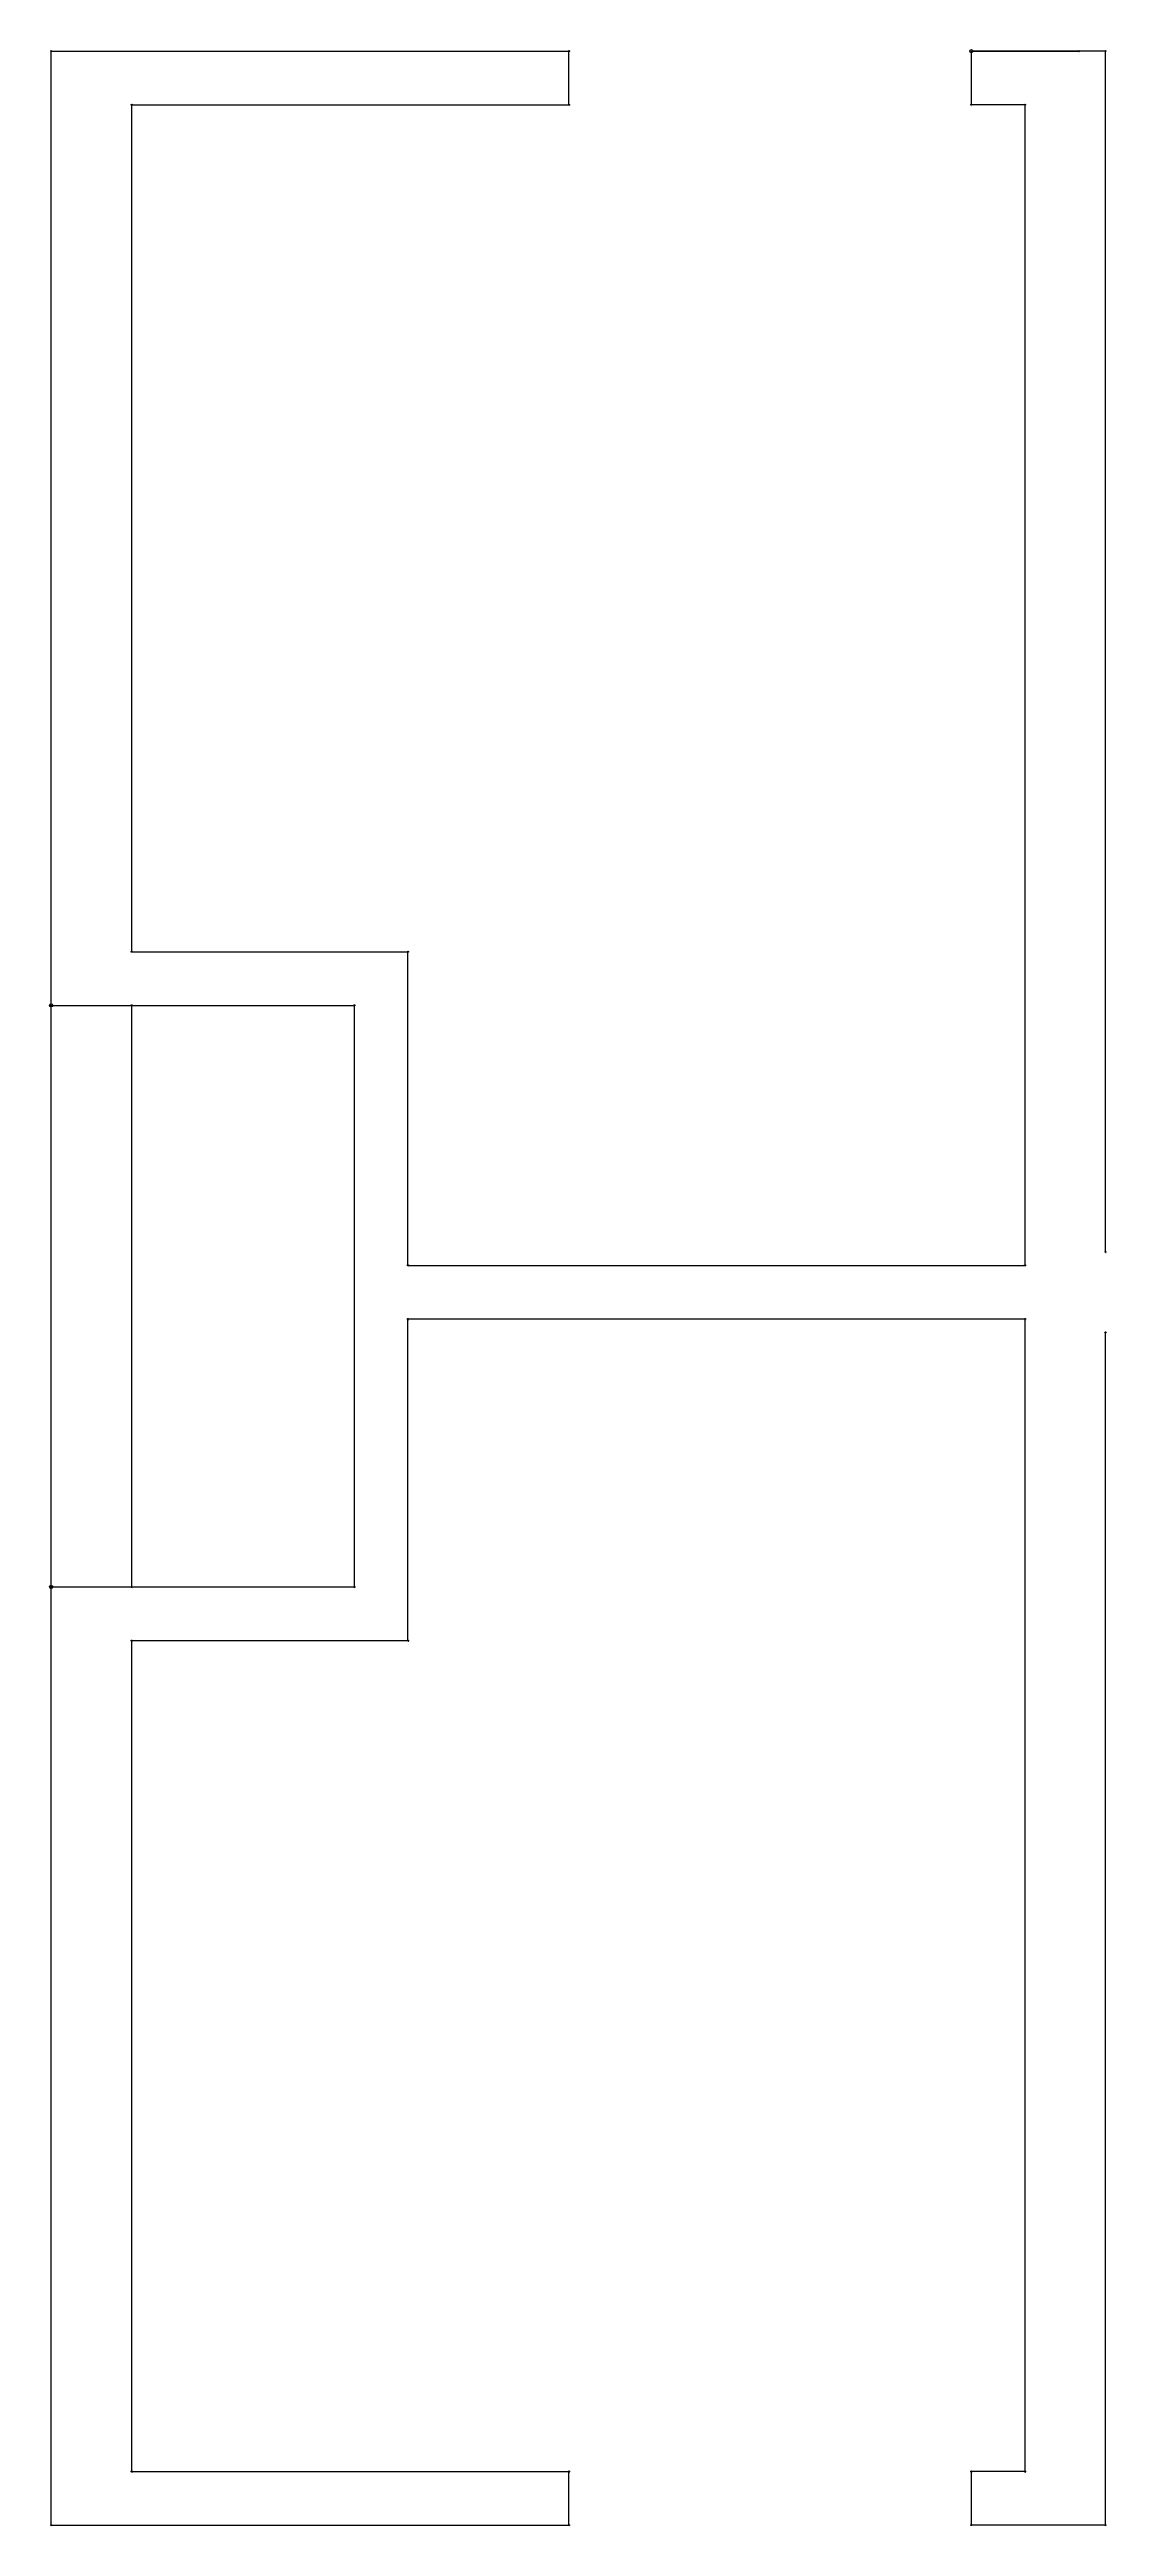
# Model space of a CAD drawing. Header units: metres. Extents: x 7976 to 27142, y 8158 to 45278.
# Drawn here: x 17307 to 19277, y 18422 to 23043 of the extents above; entities that cross this region are included whole.
import ezdxf

# ---------------------------------------------------------------- set-up
doc = ezdxf.new("R2010")
doc.units = ezdxf.units.M

msp = doc.modelspace()

# ---------------------------------------------------------------- linework, layer by layer
for p, q in [((17310, 21260), (17310, 23040)), ((17310, 23040), (18275, 23040)), ((18275, 22940), (18275, 23040)), ((19275, 23040), (19025, 23040)), ((19025, 22940), (19025, 23040)), ((19025, 23040), (19225, 23040)), ((19275, 20800), (19275, 23040)), ((17460, 21360), (17460, 22940)), ((17460, 22940), (18275, 22940)), ((19125, 22940), (19025, 22940)), ((19125, 20775), (19125, 22940)), ((17460, 21360), (17975, 21360)), ((17975, 20775), (17975, 21360)), ((17310, 20175), (17310, 21260)), ((17310, 21260), (17875, 21260)), ((17460, 20175), (17460, 21260)), ((17875, 20175), (17875, 21260)), ((17975, 20775), (19125, 20775)), ((17975, 20075), (17975, 20675)), ((17975, 20675), (19125, 20675)), ((19125, 18525), (19125, 20675)), ((19275, 18425), (19275, 20650)), ((17310, 18425), (17310, 20175)), ((17310, 20175), (17875, 20175)), ((17460, 18525), (17460, 20075)), ((17460, 20075), (17975, 20075)), ((17460, 18525), (18275, 18525)), ((18275, 18425), (18275, 18525)), ((19125, 18525), (19025, 18525)), ((19025, 18425), (19025, 18525)), ((17310, 18425), (18275, 18425)), ((19275, 18425), (19025, 18425))]:
    msp.add_line(p, q)
at = {"layer": 'debug', "color": 5}
for centre in [(17310, 23040), (18275, 23040), (19275, 23040), (17460, 22940), (18275, 22940), (19025, 22940), (19125, 22940), (17460, 21360), (17975, 21360), (17875, 21260), (19275, 20800), (17975, 20775), (19125, 20775), (17975, 20675), (19125, 20675), (19275, 20650), (17875, 20175), (17460, 20075), (17975, 20075), (17460, 18525), (18275, 18525), (19025, 18525), (19125, 18525), (17310, 18425), (18275, 18425), (19025, 18425), (19275, 18425)]:
    msp.add_circle(centre, 1, dxfattribs=at)
at = {"layer": 'debug', "color": 3}
for centre in [(19025, 23040), (17310, 21260), (17310, 20175)]:
    msp.add_circle(centre, 3, dxfattribs=at)
at = {"layer": 'debug', "color": 1}
for centre in [(19225, 23040), (17460, 21260), (17460, 20175)]:
    msp.add_circle(centre, 1, dxfattribs=at)

# ---------------------------------------------------------------- texts
at = {"layer": 'debug', "char_height": 2.5, "attachment_point": 1}
for s, insert in [('2', (17310, 23040)), ('2', (18275, 23040)), ('3', (19025, 23040)), ('1', (19225, 23040)), ('2', (19275, 23040)), ('2', (17460, 22940)), ('2', (18275, 22940)), ('2', (19025, 22940)), ('2', (19125, 22940)), ('2', (17460, 21360)), ('2', (17975, 21360)), ('3', (17310, 21260)), ('1', (17460, 21260)), ('2', (17875, 21260)), ('2', (19275, 20800)), ('2', (17975, 20775)), ('2', (19125, 20775)), ('2', (17975, 20675)), ('2', (19125, 20675)), ('2', (19275, 20650)), ('3', (17310, 20175)), ('1', (17460, 20175)), ('2', (17875, 20175)), ('2', (17460, 20075)), ('2', (17975, 20075)), ('2', (17460, 18525)), ('2', (18275, 18525)), ('2', (19025, 18525)), ('2', (19125, 18525)), ('2', (17310, 18425)), ('2', (18275, 18425)), ('2', (19025, 18425)), ('2', (19275, 18425))]:
    msp.add_mtext(s, dxfattribs=dict(at, insert=insert))

doc.saveas('drawing.dxf')
